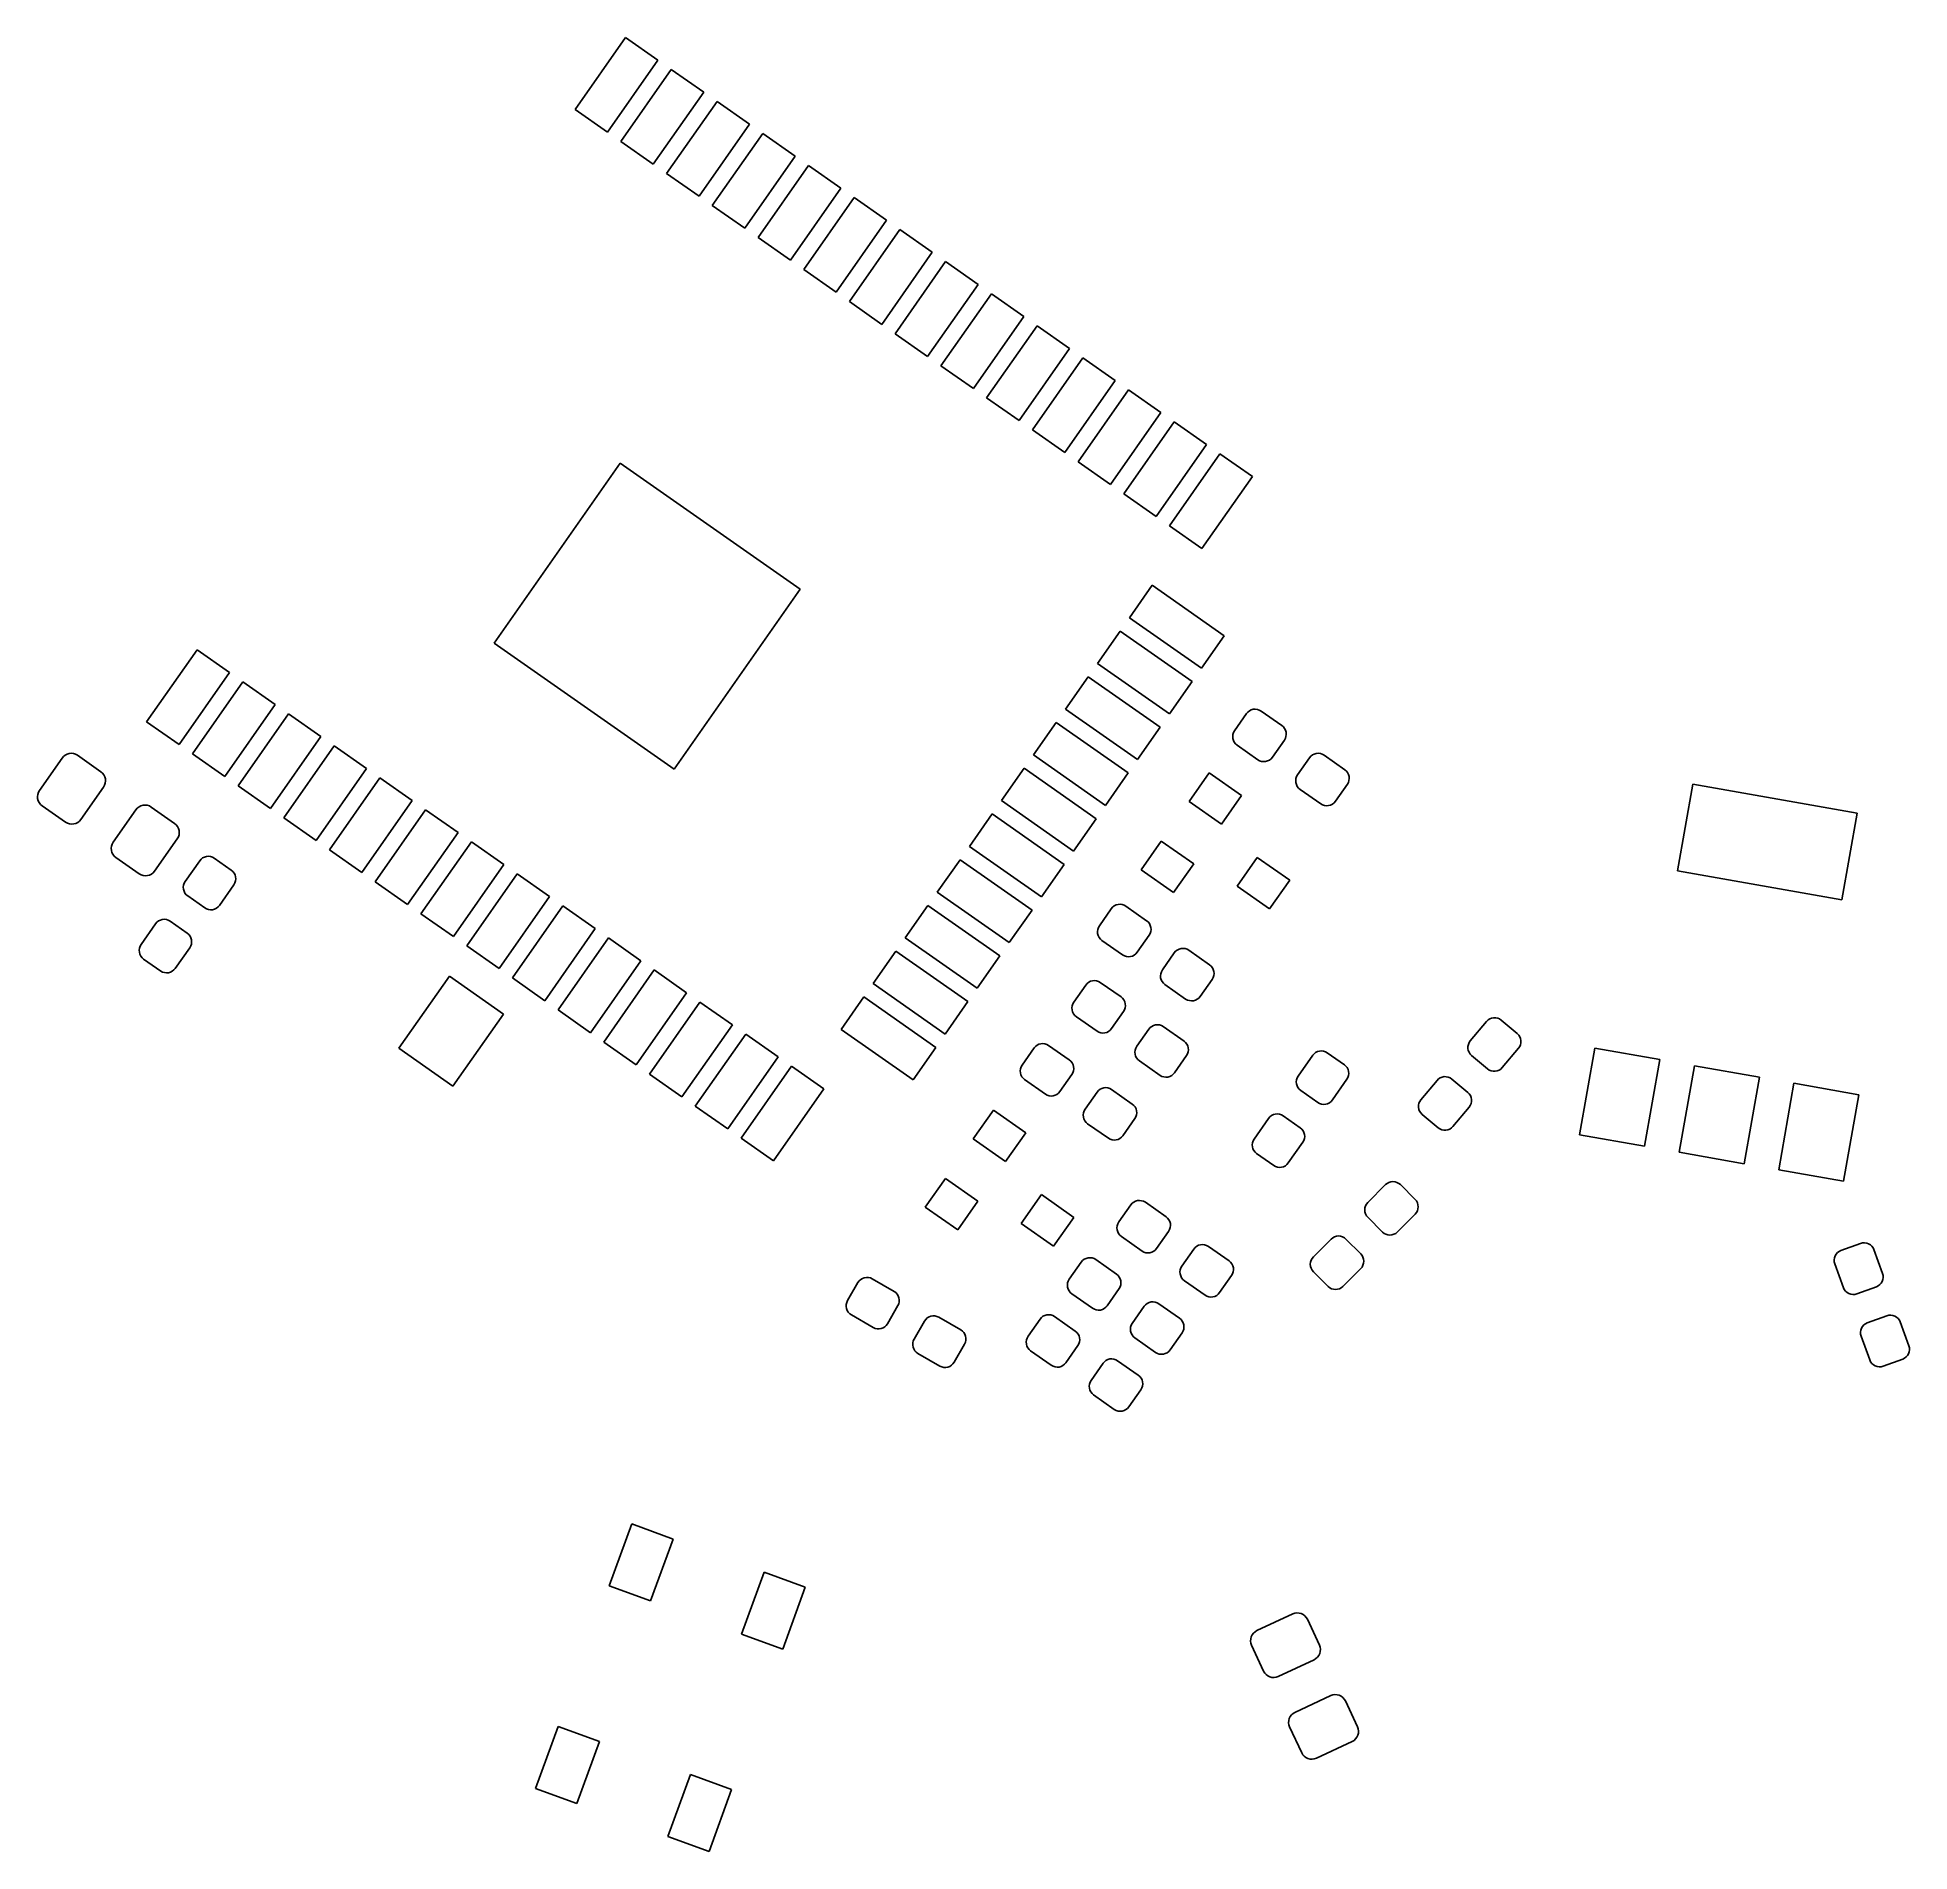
# Model space of a CAD drawing. Extents: x 5.05 to 6.72, y -5.66 to -4.03.
import ezdxf

# ---------------------------------------------------------------- set-up
doc = ezdxf.new("R2010")
doc.units = 0
doc.header["$MEASUREMENT"] = 0
doc.layers.add('BLACK', color=7, linetype='CONTINUOUS')

msp = doc.modelspace()

# ---------------------------------------------------------------- linework, layer by layer
at = {"layer": 'BLACK', "linetype": 'CONTINUOUS'}
for p, q in [((5.52839, -4.09698), (5.57355, -4.03248)), ((5.57355, -4.03248), (5.60258, -4.05281)), ((5.60258, -4.05281), (5.55742, -4.11731)), ((5.56935, -4.12566), (5.61451, -4.06116)), ((5.61451, -4.06116), (5.64354, -4.08149)), ((5.64354, -4.08149), (5.59837, -4.14599)), ((5.61031, -4.15434), (5.65547, -4.08984)), ((5.65547, -4.08984), (5.68449, -4.11016)), ((5.55742, -4.11731), (5.52839, -4.09698)), ((5.68449, -4.11016), (5.63933, -4.17466)), ((5.65126, -4.18302), (5.69643, -4.11852)), ((5.69643, -4.11852), (5.72545, -4.13884)), ((5.59837, -4.14599), (5.56935, -4.12566)), ((5.72545, -4.13884), (5.68029, -4.20334)), ((5.63933, -4.17466), (5.61031, -4.15434)), ((5.69222, -4.2117), (5.73738, -4.1472)), ((5.73738, -4.1472), (5.76641, -4.16752)), ((5.76641, -4.16752), (5.72125, -4.23202)), ((5.68029, -4.20334), (5.65126, -4.18302)), ((5.73318, -4.24038), (5.77834, -4.17588)), ((5.77834, -4.17588), (5.80737, -4.1962)), ((5.80737, -4.1962), (5.7622, -4.2607)), ((5.77414, -4.26906), (5.8193, -4.20456)), ((5.8193, -4.20456), (5.84832, -4.22488)), ((5.72125, -4.23202), (5.69222, -4.2117)), ((5.84832, -4.22488), (5.80316, -4.28938)), ((5.7622, -4.2607), (5.73318, -4.24038)), ((5.81509, -4.29774), (5.86026, -4.23323)), ((5.86026, -4.23323), (5.88928, -4.25356)), ((5.88928, -4.25356), (5.84412, -4.31806)), ((5.80316, -4.28938), (5.77414, -4.26906)), ((5.85605, -4.32641), (5.90121, -4.26191)), ((5.90121, -4.26191), (5.93024, -4.28224)), ((5.93024, -4.28224), (5.88508, -4.34674)), ((5.89701, -4.35509), (5.94217, -4.29059)), ((5.94217, -4.29059), (5.9712, -4.31092)), ((5.84412, -4.31806), (5.81509, -4.29774)), ((5.88508, -4.34674), (5.85605, -4.32641)), ((5.9712, -4.31092), (5.92603, -4.37542)), ((5.93797, -4.38377), (5.98313, -4.31927)), ((5.98313, -4.31927), (6.01215, -4.33959)), ((6.01215, -4.33959), (5.96699, -4.4041)), ((5.92603, -4.37542), (5.89701, -4.35509)), ((5.97892, -4.41245), (6.02409, -4.34795)), ((6.02409, -4.34795), (6.05311, -4.36827)), ((6.05311, -4.36827), (6.00795, -4.43277)), ((6.01988, -4.44113), (6.06504, -4.37663)), ((6.06504, -4.37663), (6.09407, -4.39695)), ((5.96699, -4.4041), (5.93797, -4.38377)), ((6.09407, -4.39695), (6.04891, -4.46145)), ((6.06084, -4.46981), (6.106, -4.40531)), ((6.106, -4.40531), (6.13503, -4.42563)), ((5.45575, -4.5748), (5.56866, -4.41355)), ((5.56866, -4.41355), (5.72991, -4.52646)), ((6.00795, -4.43277), (5.97892, -4.41245)), ((6.13503, -4.42563), (6.08986, -4.49013)), ((6.04891, -4.46145), (6.01988, -4.44113)), ((6.08986, -4.49013), (6.06084, -4.46981)), ((5.72991, -4.52646), (5.617, -4.68771)), ((6.02488, -4.55205), (6.0452, -4.52302)), ((6.0452, -4.52302), (6.1097, -4.56819)), ((6.08938, -4.59721), (6.02488, -4.55205)), ((5.617, -4.68771), (5.45575, -4.5748)), ((5.9962, -4.59301), (6.01653, -4.56398)), ((6.01653, -4.56398), (6.08103, -4.60914)), ((6.1097, -4.56819), (6.08938, -4.59721)), ((5.1445, -4.64523), (5.18966, -4.58073)), ((5.18966, -4.58073), (5.21869, -4.60106)), ((6.0607, -4.63817), (5.9962, -4.59301)), ((5.21869, -4.60106), (5.17353, -4.66556)), ((5.18546, -4.67391), (5.23062, -4.60941)), ((5.23062, -4.60941), (5.25965, -4.62974)), ((5.96752, -4.63396), (5.98785, -4.60494)), ((5.98785, -4.60494), (6.05235, -4.6501)), ((6.08103, -4.60914), (6.0607, -4.63817)), ((5.17353, -4.66556), (5.1445, -4.64523)), ((5.25965, -4.62974), (5.21448, -4.69424)), ((5.22642, -4.70259), (5.27158, -4.63809)), ((5.27158, -4.63809), (5.3006, -4.65842)), ((6.03202, -4.67913), (5.96752, -4.63396)), ((6.11909, -4.65326), (6.12981, -4.63794)), ((6.12981, -4.63794), (6.13101, -4.63655)), ((6.13101, -4.63655), (6.13245, -4.63542)), ((6.13245, -4.63542), (6.13408, -4.63459)), ((6.13408, -4.63459), (6.13585, -4.6341)), ((6.13585, -4.6341), (6.13768, -4.63396)), ((6.13768, -4.63396), (6.1395, -4.63418)), ((6.1395, -4.63418), (6.14124, -4.63475)), ((6.14124, -4.63475), (6.14284, -4.63565)), ((6.14284, -4.63565), (6.16138, -4.64863)), ((5.3006, -4.65842), (5.25544, -4.72292)), ((5.93884, -4.67492), (5.95917, -4.6459)), ((5.95917, -4.6459), (6.02367, -4.69106)), ((6.05235, -4.6501), (6.03202, -4.67913)), ((6.1174, -4.65842), (6.11762, -4.6566)), ((6.11754, -4.66025), (6.1174, -4.65842)), ((6.11803, -4.66202), (6.11754, -4.66025)), ((6.11762, -4.6566), (6.11819, -4.65486)), ((6.11886, -4.66365), (6.11803, -4.66202)), ((6.11819, -4.65486), (6.11909, -4.65326)), ((6.16368, -4.66166), (6.15295, -4.67697)), ((6.16138, -4.64863), (6.16277, -4.64983)), ((6.16277, -4.64983), (6.1639, -4.65127)), ((6.16457, -4.66006), (6.16368, -4.66166)), ((6.1639, -4.65127), (6.16473, -4.6529)), ((6.16514, -4.65832), (6.16457, -4.66006)), ((6.16473, -4.6529), (6.16522, -4.65467)), ((6.16536, -4.6565), (6.16514, -4.65832)), ((6.16522, -4.65467), (6.16536, -4.6565)), ((5.04847, -4.70673), (5.0688, -4.6777)), ((5.0688, -4.6777), (5.07005, -4.67624)), ((5.07005, -4.67624), (5.07157, -4.67505)), ((5.07157, -4.67505), (5.07329, -4.67418)), ((5.07329, -4.67418), (5.07515, -4.67366)), ((5.07515, -4.67366), (5.07708, -4.67351)), ((5.07708, -4.67351), (5.07899, -4.67374)), ((5.07899, -4.67374), (5.08082, -4.67434)), ((5.08082, -4.67434), (5.08251, -4.67529)), ((5.08251, -4.67529), (5.10347, -4.68996)), ((5.21448, -4.69424), (5.18546, -4.67391)), ((5.26737, -4.73127), (5.31254, -4.66677)), ((5.31254, -4.66677), (5.34156, -4.68709)), ((6.00334, -4.72009), (5.93884, -4.67492)), ((6.11999, -4.66509), (6.11886, -4.66365)), ((6.12138, -4.66629), (6.11999, -4.66509)), ((6.13993, -4.67927), (6.12138, -4.66629)), ((6.15176, -4.67837), (6.15031, -4.6795)), ((6.15295, -4.67697), (6.15176, -4.67837)), ((6.17552, -4.69278), (6.18625, -4.67746)), ((6.18625, -4.67746), (6.18744, -4.67607)), ((6.18744, -4.67607), (6.18889, -4.67494)), ((6.18889, -4.67494), (6.19052, -4.67411)), ((6.19052, -4.67411), (6.19229, -4.67362)), ((6.19229, -4.67362), (6.19411, -4.67348)), ((6.19411, -4.67348), (6.19593, -4.6737)), ((6.19593, -4.6737), (6.19768, -4.67427)), ((6.19768, -4.67427), (6.19927, -4.67517)), ((6.19927, -4.67517), (6.21782, -4.68815)), ((5.10347, -4.68996), (5.10493, -4.69122)), ((5.10493, -4.69122), (5.10612, -4.69274)), ((5.10612, -4.69274), (5.107, -4.69446)), ((5.107, -4.69446), (5.10752, -4.69632)), ((5.34156, -4.68709), (5.2964, -4.75159)), ((5.30833, -4.75995), (5.35349, -4.69545)), ((5.35349, -4.69545), (5.38252, -4.71577)), ((5.91017, -4.71588), (5.93049, -4.68685)), ((5.93049, -4.68685), (5.99499, -4.73202)), ((6.02367, -4.69106), (6.00334, -4.72009)), ((6.07832, -4.71664), (6.09638, -4.69084)), ((6.09638, -4.69084), (6.12541, -4.71116)), ((6.14152, -4.68017), (6.13993, -4.67927)), ((6.14327, -4.68074), (6.14152, -4.68017)), ((6.14509, -4.68096), (6.14327, -4.68074)), ((6.14691, -4.68082), (6.14509, -4.68096)), ((6.14868, -4.68033), (6.14691, -4.68082)), ((6.15031, -4.6795), (6.14868, -4.68033)), ((6.17405, -4.69612), (6.17462, -4.69438)), ((6.17462, -4.69438), (6.17552, -4.69278)), ((6.21782, -4.68815), (6.21921, -4.68934)), ((6.21921, -4.68934), (6.22034, -4.69079)), ((6.22034, -4.69079), (6.22117, -4.69242)), ((6.22117, -4.69242), (6.22166, -4.69419)), ((6.22166, -4.69419), (6.2218, -4.69601)), ((5.0467, -4.71216), (5.04693, -4.71024)), ((5.04684, -4.71408), (5.0467, -4.71216)), ((5.04693, -4.71024), (5.04753, -4.70841)), ((5.04753, -4.70841), (5.04847, -4.70673)), ((5.10589, -4.70367), (5.08556, -4.7327)), ((5.10683, -4.70199), (5.10589, -4.70367)), ((5.10743, -4.70016), (5.10683, -4.70199)), ((5.10766, -4.69824), (5.10743, -4.70016)), ((5.10752, -4.69632), (5.10766, -4.69824)), ((5.25544, -4.72292), (5.22642, -4.70259)), ((6.12541, -4.71116), (6.10734, -4.73696)), ((6.17384, -4.69794), (6.17405, -4.69612)), ((6.17398, -4.69977), (6.17384, -4.69794)), ((6.17447, -4.70153), (6.17398, -4.69977)), ((6.1753, -4.70317), (6.17447, -4.70153)), ((6.17643, -4.70461), (6.1753, -4.70317)), ((6.17782, -4.7058), (6.17643, -4.70461)), ((6.19636, -4.71879), (6.17782, -4.7058)), ((6.22011, -4.70117), (6.20939, -4.71649)), ((6.22101, -4.69958), (6.22011, -4.70117)), ((6.22158, -4.69783), (6.22101, -4.69958)), ((6.2218, -4.69601), (6.22158, -4.69783)), ((6.51584, -4.77865), (6.52951, -4.70111)), ((6.52951, -4.70111), (6.67684, -4.72709)), ((5.04736, -4.71594), (5.04684, -4.71408)), ((5.04824, -4.71766), (5.04736, -4.71594)), ((5.04943, -4.71918), (5.04824, -4.71766)), ((5.05089, -4.72044), (5.04943, -4.71918)), ((5.07185, -4.73511), (5.05089, -4.72044)), ((5.11459, -4.75302), (5.13491, -4.724)), ((5.13491, -4.724), (5.13617, -4.72253)), ((5.13617, -4.72253), (5.13768, -4.72134)), ((5.13768, -4.72134), (5.13941, -4.72047)), ((5.13941, -4.72047), (5.14126, -4.71995)), ((5.14126, -4.71995), (5.14319, -4.7198)), ((5.14319, -4.7198), (5.1451, -4.72003)), ((5.1451, -4.72003), (5.14694, -4.72063)), ((5.14694, -4.72063), (5.14862, -4.72158)), ((5.14862, -4.72158), (5.16958, -4.73626)), ((5.38252, -4.71577), (5.33736, -4.78027)), ((5.34929, -4.78863), (5.39445, -4.72413)), ((5.39445, -4.72413), (5.42348, -4.74445)), ((5.88149, -4.75684), (5.90181, -4.72781)), ((5.90181, -4.72781), (5.96631, -4.77298)), ((5.97467, -4.76104), (5.91017, -4.71588)), ((6.10734, -4.73696), (6.07832, -4.71664)), ((6.19796, -4.71969), (6.19636, -4.71879)), ((6.1997, -4.72026), (6.19796, -4.71969)), ((6.20152, -4.72048), (6.1997, -4.72026)), ((6.20335, -4.72034), (6.20152, -4.72048)), ((6.20512, -4.71984), (6.20335, -4.72034)), ((6.20675, -4.71902), (6.20512, -4.71984)), ((6.20819, -4.71788), (6.20675, -4.71902)), ((6.20939, -4.71649), (6.20819, -4.71788)), ((6.67684, -4.72709), (6.66317, -4.80463)), ((5.07354, -4.73606), (5.07185, -4.73511)), ((5.07537, -4.73666), (5.07354, -4.73606)), ((5.07728, -4.73689), (5.07537, -4.73666)), ((5.07921, -4.73674), (5.07728, -4.73689)), ((5.08107, -4.73623), (5.07921, -4.73674)), ((5.08279, -4.73535), (5.08107, -4.73623)), ((5.08431, -4.73416), (5.08279, -4.73535)), ((5.08556, -4.7327), (5.08431, -4.73416)), ((5.16958, -4.73626), (5.17105, -4.73751)), ((5.17105, -4.73751), (5.17224, -4.73903)), ((5.17224, -4.73903), (5.17311, -4.74075)), ((5.17311, -4.74075), (5.17363, -4.74261)), ((5.17378, -4.74453), (5.17354, -4.74645)), ((5.17363, -4.74261), (5.17378, -4.74453)), ((5.2964, -4.75159), (5.26737, -4.73127)), ((5.42348, -4.74445), (5.37831, -4.80895)), ((5.99499, -4.73202), (5.97467, -4.76104)), ((5.11281, -4.75845), (5.11304, -4.75654)), ((5.11296, -4.76038), (5.11281, -4.75845)), ((5.11348, -4.76223), (5.11296, -4.76038)), ((5.11304, -4.75654), (5.11364, -4.7547)), ((5.11435, -4.76395), (5.11348, -4.76223)), ((5.11364, -4.7547), (5.11459, -4.75302)), ((5.172, -4.74996), (5.15167, -4.77899)), ((5.17294, -4.74828), (5.172, -4.74996)), ((5.17354, -4.74645), (5.17294, -4.74828)), ((5.33736, -4.78027), (5.30833, -4.75995)), ((5.39025, -4.81731), (5.43541, -4.75281)), ((5.43541, -4.75281), (5.46443, -4.77313)), ((5.94599, -4.802), (5.88149, -4.75684)), ((6.03541, -4.77791), (6.05348, -4.75211)), ((6.05348, -4.75211), (6.0825, -4.77243)), ((5.11554, -4.76547), (5.11435, -4.76395)), ((5.117, -4.76673), (5.11554, -4.76547)), ((5.13797, -4.78141), (5.117, -4.76673)), ((5.15167, -4.77899), (5.15042, -4.78045)), ((5.17905, -4.78824), (5.19203, -4.7697)), ((5.19203, -4.7697), (5.19323, -4.76831)), ((5.19323, -4.76831), (5.19467, -4.76717)), ((5.19467, -4.76717), (5.19631, -4.76634)), ((5.19631, -4.76634), (5.19807, -4.76585)), ((5.19807, -4.76585), (5.1999, -4.76571)), ((5.1999, -4.76571), (5.20172, -4.76593)), ((5.20172, -4.76593), (5.20346, -4.7665)), ((5.20346, -4.7665), (5.20506, -4.7674)), ((5.20506, -4.7674), (5.22038, -4.77813)), ((5.22038, -4.77813), (5.22177, -4.77932)), ((5.22177, -4.77932), (5.2229, -4.78076)), ((5.46443, -4.77313), (5.41927, -4.83763)), ((5.85281, -4.79779), (5.87313, -4.76877)), ((5.87313, -4.76877), (5.93763, -4.81393)), ((5.96631, -4.77298), (5.94599, -4.802)), ((6.06444, -4.79823), (6.03541, -4.77791)), ((6.0825, -4.77243), (6.06444, -4.79823)), ((6.12137, -4.79244), (6.13943, -4.76664)), ((6.13943, -4.76664), (6.16846, -4.78696)), ((6.66317, -4.80463), (6.51584, -4.77865)), ((5.13965, -4.78235), (5.13797, -4.78141)), ((5.14148, -4.78295), (5.13965, -4.78235)), ((5.1434, -4.78318), (5.14148, -4.78295)), ((5.14532, -4.78304), (5.1434, -4.78318)), ((5.14718, -4.78252), (5.14532, -4.78304)), ((5.1489, -4.78165), (5.14718, -4.78252)), ((5.15042, -4.78045), (5.1489, -4.78165)), ((5.17736, -4.7934), (5.17758, -4.79158)), ((5.1775, -4.79523), (5.17736, -4.7934)), ((5.178, -4.79699), (5.1775, -4.79523)), ((5.17758, -4.79158), (5.17815, -4.78984)), ((5.17815, -4.78984), (5.17905, -4.78824)), ((5.22267, -4.79115), (5.20969, -4.80969)), ((5.22357, -4.78955), (5.22267, -4.79115)), ((5.2229, -4.78076), (5.22373, -4.7824)), ((5.22414, -4.78781), (5.22357, -4.78955)), ((5.22373, -4.7824), (5.22422, -4.78416)), ((5.22436, -4.78599), (5.22414, -4.78781)), ((5.22422, -4.78416), (5.22436, -4.78599)), ((5.37831, -4.80895), (5.34929, -4.78863)), ((5.4312, -4.84599), (5.47637, -4.78149)), ((5.47637, -4.78149), (5.50539, -4.80181)), ((6.15039, -4.81276), (6.12137, -4.79244)), ((6.16846, -4.78696), (6.15039, -4.81276)), ((5.17882, -4.79863), (5.178, -4.79699)), ((5.17996, -4.80007), (5.17882, -4.79863)), ((5.18135, -4.80126), (5.17996, -4.80007)), ((5.19667, -4.81199), (5.18135, -4.80126)), ((5.19826, -4.81289), (5.19667, -4.81199)), ((5.2, -4.81346), (5.19826, -4.81289)), ((5.20542, -4.81304), (5.20365, -4.81354)), ((5.20705, -4.81222), (5.20542, -4.81304)), ((5.20849, -4.81108), (5.20705, -4.81222)), ((5.20969, -4.80969), (5.20849, -4.81108)), ((5.50539, -4.80181), (5.46023, -4.86631)), ((5.47216, -4.87467), (5.51732, -4.81017)), ((5.51732, -4.81017), (5.54635, -4.83049)), ((5.82413, -4.83875), (5.84445, -4.80973)), ((5.84445, -4.80973), (5.90895, -4.85489)), ((5.91731, -4.84296), (5.85281, -4.79779)), ((5.99795, -4.82798), (6.00868, -4.81266)), ((6.00868, -4.81266), (6.00987, -4.81127)), ((6.00987, -4.81127), (6.01131, -4.81014)), ((6.01131, -4.81014), (6.01295, -4.80931)), ((6.01295, -4.80931), (6.01471, -4.80881)), ((6.01471, -4.80881), (6.01654, -4.80867)), ((6.01654, -4.80867), (6.01836, -4.80889)), ((6.01836, -4.80889), (6.0201, -4.80946)), ((6.0201, -4.80946), (6.0217, -4.81036)), ((6.0217, -4.81036), (6.04024, -4.82335)), ((5.13953, -4.84468), (5.15252, -4.82613)), ((5.15252, -4.82613), (5.15371, -4.82474)), ((5.15371, -4.82474), (5.15515, -4.82361)), ((5.15515, -4.82361), (5.15679, -4.82278)), ((5.15679, -4.82278), (5.15855, -4.82229)), ((5.15855, -4.82229), (5.16038, -4.82215)), ((5.16038, -4.82215), (5.1622, -4.82237)), ((5.1622, -4.82237), (5.16394, -4.82294)), ((5.16394, -4.82294), (5.16554, -4.82384)), ((5.16554, -4.82384), (5.18086, -4.83456)), ((5.20182, -4.81368), (5.2, -4.81346)), ((5.20365, -4.81354), (5.20182, -4.81368)), ((5.41927, -4.83763), (5.39025, -4.81731)), ((5.93763, -4.81393), (5.91731, -4.84296)), ((5.99648, -4.83132), (5.99705, -4.82958)), ((5.99705, -4.82958), (5.99795, -4.82798)), ((6.04024, -4.82335), (6.04164, -4.82454)), ((6.04164, -4.82454), (6.04277, -4.82598)), ((6.04277, -4.82598), (6.0436, -4.82762)), ((6.0436, -4.82762), (6.04409, -4.82938)), ((6.04409, -4.82938), (6.04423, -4.83121)), ((5.13806, -4.84802), (5.13863, -4.84628)), ((5.13863, -4.84628), (5.13953, -4.84468)), ((5.18086, -4.83456), (5.18225, -4.83576)), ((5.18225, -4.83576), (5.18338, -4.8372)), ((5.18405, -4.84599), (5.18315, -4.84759)), ((5.18338, -4.8372), (5.18421, -4.83883)), ((5.18462, -4.84425), (5.18405, -4.84599)), ((5.18421, -4.83883), (5.1847, -4.8406)), ((5.18484, -4.84243), (5.18462, -4.84425)), ((5.1847, -4.8406), (5.18484, -4.84243)), ((5.46023, -4.86631), (5.4312, -4.84599)), ((5.54635, -4.83049), (5.50119, -4.89499)), ((5.51312, -4.90334), (5.55828, -4.83884)), ((5.55828, -4.83884), (5.58731, -4.85917)), ((5.88863, -4.88392), (5.82413, -4.83875)), ((5.99626, -4.83314), (5.99648, -4.83132)), ((5.9964, -4.83497), (5.99626, -4.83314)), ((5.9969, -4.83673), (5.9964, -4.83497)), ((5.99772, -4.83837), (5.9969, -4.83673)), ((5.99886, -4.83981), (5.99772, -4.83837)), ((6.00025, -4.841), (5.99886, -4.83981)), ((6.01879, -4.85399), (6.00025, -4.841)), ((6.04254, -4.83637), (6.03181, -4.85169)), ((6.04344, -4.83477), (6.04254, -4.83637)), ((6.04401, -4.83303), (6.04344, -4.83477)), ((6.04423, -4.83121), (6.04401, -4.83303)), ((5.13784, -4.84984), (5.13806, -4.84802)), ((5.13798, -4.85166), (5.13784, -4.84984)), ((5.13848, -4.85343), (5.13798, -4.85166)), ((5.13931, -4.85506), (5.13848, -4.85343)), ((5.14044, -4.85651), (5.13931, -4.85506)), ((5.14183, -4.8577), (5.14044, -4.85651)), ((5.15715, -4.86843), (5.14183, -4.8577)), ((5.18315, -4.84759), (5.17017, -4.86613)), ((5.58731, -4.85917), (5.54214, -4.92367)), ((5.79545, -4.87971), (5.81577, -4.85068)), ((5.81577, -4.85068), (5.88027, -4.89585)), ((5.90895, -4.85489), (5.88863, -4.88392)), ((6.02039, -4.85488), (6.01879, -4.85399)), ((6.02213, -4.85545), (6.02039, -4.85488)), ((6.02395, -4.85567), (6.02213, -4.85545)), ((6.02578, -4.85553), (6.02395, -4.85567)), ((6.02754, -4.85504), (6.02578, -4.85553)), ((6.02918, -4.85421), (6.02754, -4.85504)), ((6.03062, -4.85308), (6.02918, -4.85421)), ((6.03181, -4.85169), (6.03062, -4.85308)), ((6.05439, -4.8675), (6.06512, -4.85218)), ((6.06512, -4.85218), (6.06631, -4.85079)), ((6.06631, -4.85079), (6.06775, -4.84965)), ((6.06775, -4.84965), (6.06939, -4.84883)), ((6.06939, -4.84883), (6.07115, -4.84833)), ((6.07115, -4.84833), (6.07298, -4.84819)), ((6.07298, -4.84819), (6.0748, -4.84841)), ((6.0748, -4.84841), (6.07654, -4.84898)), ((6.07654, -4.84898), (6.07814, -4.84988)), ((6.07814, -4.84988), (6.09668, -4.86287)), ((6.09668, -4.86287), (6.09807, -4.86406)), ((5.15874, -4.86933), (5.15715, -4.86843)), ((5.16049, -4.8699), (5.15874, -4.86933)), ((5.16231, -4.87012), (5.16049, -4.8699)), ((5.16413, -4.86998), (5.16231, -4.87012)), ((5.1659, -4.86948), (5.16413, -4.86998)), ((5.16753, -4.86865), (5.1659, -4.86948)), ((5.16898, -4.86752), (5.16753, -4.86865)), ((5.17017, -4.86613), (5.16898, -4.86752)), ((5.37055, -4.93756), (5.41572, -4.87306)), ((5.41572, -4.87306), (5.46409, -4.90693)), ((5.50119, -4.89499), (5.47216, -4.87467)), ((5.55408, -4.93202), (5.59924, -4.86752)), ((5.59924, -4.86752), (5.62826, -4.88785)), ((5.85995, -4.92487), (5.79545, -4.87971)), ((5.9858, -4.881), (5.987, -4.87961)), ((5.987, -4.87961), (5.98844, -4.87848)), ((5.98844, -4.87848), (5.99007, -4.87765)), ((5.99007, -4.87765), (5.99184, -4.87716)), ((5.99184, -4.87716), (5.99367, -4.87702)), ((5.99367, -4.87702), (5.99549, -4.87724)), ((5.99549, -4.87724), (5.99723, -4.87781)), ((5.99723, -4.87781), (5.99883, -4.87871)), ((5.99883, -4.87871), (6.01737, -4.89169)), ((6.0527, -4.87266), (6.05292, -4.87084)), ((6.05284, -4.87448), (6.0527, -4.87266)), ((6.05333, -4.87625), (6.05284, -4.87448)), ((6.05292, -4.87084), (6.05349, -4.86909)), ((6.05416, -4.87788), (6.05333, -4.87625)), ((6.05349, -4.86909), (6.05439, -4.8675)), ((6.05529, -4.87933), (6.05416, -4.87788)), ((6.05669, -4.88052), (6.05529, -4.87933)), ((6.09898, -4.87589), (6.08825, -4.89121)), ((6.09807, -4.86406), (6.0992, -4.8655)), ((6.09988, -4.87429), (6.09898, -4.87589)), ((6.0992, -4.8655), (6.10003, -4.86714)), ((6.10045, -4.87255), (6.09988, -4.87429)), ((6.10003, -4.86714), (6.10053, -4.8689)), ((6.10067, -4.87073), (6.10045, -4.87255)), ((6.10053, -4.8689), (6.10067, -4.87073)), ((5.62826, -4.88785), (5.5831, -4.95235)), ((5.59503, -4.9607), (5.6402, -4.8962)), ((5.6402, -4.8962), (5.66922, -4.91653)), ((5.76677, -4.92067), (5.7871, -4.89164)), ((5.7871, -4.89164), (5.8516, -4.93681)), ((5.88027, -4.89585), (5.85995, -4.92487)), ((5.97418, -4.89792), (5.97508, -4.89632)), ((5.97508, -4.89632), (5.9858, -4.881)), ((6.01737, -4.89169), (6.01876, -4.89288)), ((6.01876, -4.89288), (6.01989, -4.89433)), ((6.01989, -4.89433), (6.02072, -4.89596)), ((6.02072, -4.89596), (6.02122, -4.89773)), ((6.07523, -4.8935), (6.05669, -4.88052)), ((6.07683, -4.8944), (6.07523, -4.8935)), ((6.07857, -4.89497), (6.07683, -4.8944)), ((6.08039, -4.89519), (6.07857, -4.89497)), ((6.08222, -4.89505), (6.08039, -4.89519)), ((6.08398, -4.89456), (6.08222, -4.89505)), ((6.08562, -4.89373), (6.08398, -4.89456)), ((6.08706, -4.8926), (6.08562, -4.89373)), ((6.08825, -4.89121), (6.08706, -4.8926)), ((5.46409, -4.90693), (5.41893, -4.97143)), ((5.54214, -4.92367), (5.51312, -4.90334)), ((5.97339, -4.90148), (5.97361, -4.89966)), ((5.97353, -4.90331), (5.97339, -4.90148)), ((5.97402, -4.90507), (5.97353, -4.90331)), ((5.97361, -4.89966), (5.97418, -4.89792)), ((5.97485, -4.90671), (5.97402, -4.90507)), ((5.97598, -4.90815), (5.97485, -4.90671)), ((5.97737, -4.90934), (5.97598, -4.90815)), ((5.99592, -4.92233), (5.97737, -4.90934)), ((6.01967, -4.90471), (6.00894, -4.92003)), ((6.02057, -4.90312), (6.01967, -4.90471)), ((6.02114, -4.90137), (6.02057, -4.90312)), ((6.02135, -4.89955), (6.02114, -4.90137)), ((6.02122, -4.89773), (6.02135, -4.89955)), ((6.33027, -4.93089), (6.34482, -4.91355)), ((6.34482, -4.91355), (6.34613, -4.91227)), ((6.34613, -4.91227), (6.34766, -4.91127)), ((6.34766, -4.91127), (6.34936, -4.91058)), ((6.34936, -4.91058), (6.35117, -4.91024)), ((6.35117, -4.91024), (6.353, -4.91026)), ((6.353, -4.91026), (6.35479, -4.91064)), ((6.35479, -4.91064), (6.35648, -4.91136)), ((6.35648, -4.91136), (6.35799, -4.9124)), ((6.35799, -4.9124), (6.37232, -4.92442)), ((5.66922, -4.91653), (5.62406, -4.98103)), ((5.63599, -4.98938), (5.68115, -4.92488)), ((5.68115, -4.92488), (5.71018, -4.9452)), ((5.83127, -4.96583), (5.76677, -4.92067)), ((5.99751, -4.92323), (5.99592, -4.92233)), ((5.99926, -4.9238), (5.99751, -4.92323)), ((6.00108, -4.92402), (5.99926, -4.9238)), ((6.0029, -4.92388), (6.00108, -4.92402)), ((6.00467, -4.92338), (6.0029, -4.92388)), ((6.0063, -4.92255), (6.00467, -4.92338)), ((6.00775, -4.92142), (6.0063, -4.92255)), ((6.00894, -4.92003), (6.00775, -4.92142)), ((6.03151, -4.93584), (6.04224, -4.92052)), ((6.04224, -4.92052), (6.04343, -4.91913)), ((6.04343, -4.91913), (6.04488, -4.918)), ((6.04488, -4.918), (6.04651, -4.91717)), ((6.04651, -4.91717), (6.04828, -4.91667)), ((6.04828, -4.91667), (6.0501, -4.91653)), ((6.0501, -4.91653), (6.05192, -4.91675)), ((6.05192, -4.91675), (6.05367, -4.91732)), ((6.05367, -4.91732), (6.05526, -4.91822)), ((6.05526, -4.91822), (6.07381, -4.93121)), ((6.37232, -4.92442), (6.3736, -4.92573)), ((6.3736, -4.92573), (6.3746, -4.92726)), ((6.3746, -4.92726), (6.37528, -4.92896)), ((6.37528, -4.92896), (6.37562, -4.93077)), ((5.41893, -4.97143), (5.37055, -4.93756)), ((5.5831, -4.95235), (5.55408, -4.93202)), ((5.71018, -4.9452), (5.66502, -5.0097)), ((5.8516, -4.93681), (5.83127, -4.96583)), ((5.92876, -4.95266), (5.93948, -4.93735)), ((5.93948, -4.93735), (5.94068, -4.93595)), ((5.94068, -4.93595), (5.94212, -4.93482)), ((5.94212, -4.93482), (5.94375, -4.93399)), ((5.94375, -4.93399), (5.94552, -4.9335)), ((5.94552, -4.9335), (5.94735, -4.93336)), ((5.94735, -4.93336), (5.94917, -4.93358)), ((5.94917, -4.93358), (5.95091, -4.93415)), ((5.95091, -4.93415), (5.95251, -4.93505)), ((5.95251, -4.93505), (5.97105, -4.94803)), ((6.02983, -4.941), (6.03005, -4.93918)), ((6.02997, -4.94283), (6.02983, -4.941)), ((6.03046, -4.94459), (6.02997, -4.94283)), ((6.03005, -4.93918), (6.03062, -4.93744)), ((6.03129, -4.94623), (6.03046, -4.94459)), ((6.03062, -4.93744), (6.03151, -4.93584)), ((6.03242, -4.94767), (6.03129, -4.94623)), ((6.0761, -4.94423), (6.06538, -4.95955)), ((6.07381, -4.93121), (6.0752, -4.9324)), ((6.0752, -4.9324), (6.07633, -4.93384)), ((6.077, -4.94263), (6.0761, -4.94423)), ((6.07633, -4.93384), (6.07716, -4.93548)), ((6.07757, -4.94089), (6.077, -4.94263)), ((6.07716, -4.93548), (6.07765, -4.93724)), ((6.07779, -4.93907), (6.07757, -4.94089)), ((6.07765, -4.93724), (6.07779, -4.93907)), ((6.1761, -4.96245), (6.18908, -4.94391)), ((6.18908, -4.94391), (6.19028, -4.94252)), ((6.19028, -4.94252), (6.19172, -4.94139)), ((6.19172, -4.94139), (6.19335, -4.94056)), ((6.19335, -4.94056), (6.19512, -4.94006)), ((6.19512, -4.94006), (6.19695, -4.93992)), ((6.19695, -4.93992), (6.19877, -4.94014)), ((6.19877, -4.94014), (6.20051, -4.94071)), ((6.20051, -4.94071), (6.2021, -4.94161)), ((6.2021, -4.94161), (6.21742, -4.95234)), ((6.32811, -4.93772), (6.32813, -4.93588)), ((6.32845, -4.93952), (6.32811, -4.93772)), ((6.32813, -4.93588), (6.32851, -4.93409)), ((6.32914, -4.94122), (6.32845, -4.93952)), ((6.32851, -4.93409), (6.32923, -4.9324)), ((6.33014, -4.94275), (6.32914, -4.94122)), ((6.32923, -4.9324), (6.33027, -4.93089)), ((6.33142, -4.94406), (6.33014, -4.94275)), ((6.34574, -4.95608), (6.33142, -4.94406)), ((6.37347, -4.93759), (6.35892, -4.95493)), ((6.3745, -4.93608), (6.37347, -4.93759)), ((6.37522, -4.93439), (6.3745, -4.93608)), ((6.3756, -4.9326), (6.37522, -4.93439)), ((6.37562, -4.93077), (6.3756, -4.9326)), ((6.42818, -5.01505), (6.44185, -4.93751)), ((6.44185, -4.93751), (6.50001, -4.94776)), ((5.62406, -4.98103), (5.59503, -4.9607)), ((5.67695, -5.01806), (5.72211, -4.95356)), ((5.72211, -4.95356), (5.75114, -4.97388)), ((5.92707, -4.95782), (5.92729, -4.956)), ((5.92721, -4.95965), (5.92707, -4.95782)), ((5.9277, -4.96142), (5.92721, -4.95965)), ((5.92729, -4.956), (5.92786, -4.95426)), ((5.92853, -4.96305), (5.9277, -4.96142)), ((5.92786, -4.95426), (5.92876, -4.95266)), ((5.92966, -4.96449), (5.92853, -4.96305)), ((5.97335, -4.96106), (5.96262, -4.97638)), ((5.97105, -4.94803), (5.97244, -4.94923)), ((5.97244, -4.94923), (5.97357, -4.95067)), ((5.97425, -4.95946), (5.97335, -4.96106)), ((5.97357, -4.95067), (5.9744, -4.9523)), ((5.97482, -4.95772), (5.97425, -4.95946)), ((5.9744, -4.9523), (5.9749, -4.95407)), ((5.97504, -4.9559), (5.97482, -4.95772)), ((5.9749, -4.95407), (5.97504, -4.9559)), ((6.03381, -4.94886), (6.03242, -4.94767)), ((6.05235, -4.96185), (6.03381, -4.94886)), ((6.05395, -4.96274), (6.05235, -4.96185)), ((6.05569, -4.96331), (6.05395, -4.96274)), ((6.05751, -4.96353), (6.05569, -4.96331)), ((6.05934, -4.96339), (6.05751, -4.96353)), ((6.06111, -4.9629), (6.05934, -4.96339)), ((6.06274, -4.96207), (6.06111, -4.9629)), ((6.06418, -4.96094), (6.06274, -4.96207)), ((6.06538, -4.95955), (6.06418, -4.96094)), ((6.1752, -4.96405), (6.1761, -4.96245)), ((6.21742, -4.95234), (6.21881, -4.95353)), ((6.21881, -4.95353), (6.21995, -4.95497)), ((6.22062, -4.96376), (6.21972, -4.96536)), ((6.21995, -4.95497), (6.22077, -4.95661)), ((6.22119, -4.96202), (6.22062, -4.96376)), ((6.22077, -4.95661), (6.22127, -4.95837)), ((6.22141, -4.9602), (6.22119, -4.96202)), ((6.22127, -4.95837), (6.22141, -4.9602)), ((6.30338, -4.96404), (6.30508, -4.96336)), ((6.30508, -4.96336), (6.30688, -4.96302)), ((6.30688, -4.96302), (6.30871, -4.96304)), ((6.30871, -4.96304), (6.31051, -4.96342)), ((6.31051, -4.96342), (6.31219, -4.96414)), ((6.34726, -4.95712), (6.34574, -4.95608)), ((6.34894, -4.95784), (6.34726, -4.95712)), ((6.35074, -4.95822), (6.34894, -4.95784)), ((6.35257, -4.95824), (6.35074, -4.95822)), ((6.35437, -4.9579), (6.35257, -4.95824)), ((6.35607, -4.95722), (6.35437, -4.9579)), ((6.35761, -4.95621), (6.35607, -4.95722)), ((6.35892, -4.95493), (6.35761, -4.95621)), ((6.50001, -4.94776), (6.48633, -5.02531)), ((6.51735, -5.03078), (6.53103, -4.95323)), ((6.53103, -4.95323), (6.58918, -4.96349)), ((6.58918, -4.96349), (6.57551, -5.04103)), ((5.75114, -4.97388), (5.70597, -5.03838)), ((5.93105, -4.96569), (5.92966, -4.96449)), ((5.9496, -4.97867), (5.93105, -4.96569)), ((5.9512, -4.97957), (5.9496, -4.97867)), ((5.95294, -4.98014), (5.9512, -4.97957)), ((5.95476, -4.98036), (5.95294, -4.98014)), ((5.95658, -4.98022), (5.95476, -4.98036)), ((5.95835, -4.97973), (5.95658, -4.98022)), ((5.95998, -4.9789), (5.95835, -4.97973)), ((5.96143, -4.97777), (5.95998, -4.9789)), ((5.96262, -4.97638), (5.96143, -4.97777)), ((5.9852, -4.99218), (5.99592, -4.97686)), ((5.99592, -4.97686), (5.99712, -4.97547)), ((5.99712, -4.97547), (5.99856, -4.97434)), ((5.99856, -4.97434), (6.00019, -4.97351)), ((6.00019, -4.97351), (6.00196, -4.97302)), ((6.00196, -4.97302), (6.00378, -4.97288)), ((6.00378, -4.97288), (6.0056, -4.9731)), ((6.0056, -4.9731), (6.00735, -4.97367)), ((6.00735, -4.97367), (6.00894, -4.97457)), ((6.00894, -4.97457), (6.02749, -4.98755)), ((6.17441, -4.96761), (6.17463, -4.96579)), ((6.17455, -4.96944), (6.17441, -4.96761)), ((6.17504, -4.9712), (6.17455, -4.96944)), ((6.17463, -4.96579), (6.1752, -4.96405)), ((6.17587, -4.97284), (6.17504, -4.9712)), ((6.177, -4.97428), (6.17587, -4.97284)), ((6.17839, -4.97548), (6.177, -4.97428)), ((6.19371, -4.9862), (6.17839, -4.97548)), ((6.21972, -4.96536), (6.20674, -4.98391)), ((6.28598, -4.98367), (6.30053, -4.96633)), ((6.30053, -4.96633), (6.30184, -4.96505)), ((6.30184, -4.96505), (6.30338, -4.96404)), ((6.31219, -4.96414), (6.3137, -4.96518)), ((6.3137, -4.96518), (6.32803, -4.9772)), ((6.32803, -4.9772), (6.32931, -4.97851)), ((6.32931, -4.97851), (6.33031, -4.98004)), ((6.33031, -4.98004), (6.331, -4.98174)), ((6.60653, -5.0465), (6.6202, -4.96896)), ((6.6202, -4.96896), (6.67836, -4.97921)), ((6.67836, -4.97921), (6.66469, -5.05676)), ((5.66502, -5.0097), (5.63599, -4.98938)), ((5.88492, -5.0187), (5.90299, -4.9929)), ((5.90299, -4.9929), (5.93201, -5.01322)), ((5.98351, -4.99734), (5.98373, -4.99552)), ((5.98365, -4.99917), (5.98351, -4.99734)), ((5.98373, -4.99552), (5.9843, -4.99378)), ((5.9843, -4.99378), (5.9852, -4.99218)), ((6.02749, -4.98755), (6.02888, -4.98875)), ((6.02888, -4.98875), (6.03001, -4.99019)), ((6.03001, -4.99019), (6.03084, -4.99182)), ((6.03125, -4.99724), (6.03068, -4.99898)), ((6.03084, -4.99182), (6.03133, -4.99359)), ((6.03147, -4.99542), (6.03125, -4.99724)), ((6.03133, -4.99359), (6.03147, -4.99542)), ((6.1522, -4.99782), (6.15383, -4.997)), ((6.15383, -4.997), (6.1556, -4.9965)), ((6.1556, -4.9965), (6.15743, -4.99636)), ((6.15743, -4.99636), (6.15925, -4.99658)), ((6.15925, -4.99658), (6.16099, -4.99715)), ((6.16099, -4.99715), (6.16259, -4.99805)), ((6.19531, -4.9871), (6.19371, -4.9862)), ((6.19705, -4.98767), (6.19531, -4.9871)), ((6.19887, -4.98789), (6.19705, -4.98767)), ((6.2007, -4.98775), (6.19887, -4.98789)), ((6.20246, -4.98726), (6.2007, -4.98775)), ((6.2041, -4.98643), (6.20246, -4.98726)), ((6.20554, -4.9853), (6.2041, -4.98643)), ((6.20674, -4.98391), (6.20554, -4.9853)), ((6.28383, -4.99049), (6.28385, -4.98866)), ((6.28417, -4.9923), (6.28383, -4.99049)), ((6.28385, -4.98866), (6.28423, -4.98687)), ((6.28485, -4.994), (6.28417, -4.9923)), ((6.28423, -4.98687), (6.28494, -4.98518)), ((6.28585, -4.99553), (6.28485, -4.994)), ((6.28494, -4.98518), (6.28598, -4.98367)), ((6.28713, -4.99684), (6.28585, -4.99553)), ((6.30146, -5.00886), (6.28713, -4.99684)), ((6.32918, -4.99037), (6.31463, -5.00771)), ((6.33022, -4.98886), (6.32918, -4.99037)), ((6.33094, -4.98717), (6.33022, -4.98886)), ((6.33131, -4.98538), (6.33094, -4.98717)), ((6.331, -4.98174), (6.33133, -4.98354)), ((6.33133, -4.98354), (6.33131, -4.98538)), ((5.93201, -5.01322), (5.91395, -5.03902)), ((5.98414, -5.00093), (5.98365, -4.99917)), ((5.98497, -5.00257), (5.98414, -5.00093)), ((5.9861, -5.00401), (5.98497, -5.00257)), ((5.98749, -5.00521), (5.9861, -5.00401)), ((6.00604, -5.01819), (5.98749, -5.00521)), ((6.02978, -5.00057), (6.01906, -5.01589)), ((6.03068, -4.99898), (6.02978, -5.00057)), ((6.13658, -5.01889), (6.14956, -5.00035)), ((6.14956, -5.00035), (6.15076, -4.99896)), ((6.15076, -4.99896), (6.1522, -4.99782)), ((6.16259, -4.99805), (6.17791, -5.00878)), ((6.17791, -5.00878), (6.1793, -5.00997)), ((6.1793, -5.00997), (6.18043, -5.01141)), ((6.18043, -5.01141), (6.18126, -5.01305)), ((6.18126, -5.01305), (6.18175, -5.01481)), ((6.30297, -5.0099), (6.30146, -5.00886)), ((6.30466, -5.01062), (6.30297, -5.0099)), ((6.30645, -5.011), (6.30466, -5.01062)), ((6.30828, -5.01102), (6.30645, -5.011)), ((6.31008, -5.01068), (6.30828, -5.01102)), ((6.31179, -5.00999), (6.31008, -5.01068)), ((6.31332, -5.00899), (6.31179, -5.00999)), ((6.31463, -5.00771), (6.31332, -5.00899)), ((5.70597, -5.03838), (5.67695, -5.01806)), ((5.91395, -5.03902), (5.88492, -5.0187)), ((6.00763, -5.01909), (6.00604, -5.01819)), ((6.00937, -5.01966), (6.00763, -5.01909)), ((6.01119, -5.01988), (6.00937, -5.01966)), ((6.01302, -5.01974), (6.01119, -5.01988)), ((6.01479, -5.01925), (6.01302, -5.01974)), ((6.01642, -5.01842), (6.01479, -5.01925)), ((6.01786, -5.01728), (6.01642, -5.01842)), ((6.01906, -5.01589), (6.01786, -5.01728)), ((6.13489, -5.02405), (6.13511, -5.02223)), ((6.13503, -5.02588), (6.13489, -5.02405)), ((6.13552, -5.02764), (6.13503, -5.02588)), ((6.13511, -5.02223), (6.13568, -5.02049)), ((6.13635, -5.02928), (6.13552, -5.02764)), ((6.13568, -5.02049), (6.13658, -5.01889)), ((6.13748, -5.03072), (6.13635, -5.02928)), ((6.13888, -5.03191), (6.13748, -5.03072)), ((6.1802, -5.0218), (6.16722, -5.04034)), ((6.1811, -5.0202), (6.1802, -5.0218)), ((6.18167, -5.01846), (6.1811, -5.0202)), ((6.18189, -5.01664), (6.18167, -5.01846)), ((6.18175, -5.01481), (6.18189, -5.01664)), ((6.48633, -5.02531), (6.42818, -5.01505)), ((6.57551, -5.04103), (6.51735, -5.03078)), ((6.15419, -5.04264), (6.13888, -5.03191)), ((6.15579, -5.04354), (6.15419, -5.04264)), ((6.15753, -5.04411), (6.15579, -5.04354)), ((6.15935, -5.04433), (6.15753, -5.04411)), ((6.16118, -5.04419), (6.15935, -5.04433)), ((6.16295, -5.04369), (6.16118, -5.04419)), ((6.16458, -5.04287), (6.16295, -5.04369)), ((6.16602, -5.04173), (6.16458, -5.04287)), ((6.16722, -5.04034), (6.16602, -5.04173)), ((6.66469, -5.05676), (6.60653, -5.0465)), ((5.84202, -5.07997), (5.86008, -5.05417)), ((5.86008, -5.05417), (5.88911, -5.0745)), ((6.23837, -5.07574), (6.25438, -5.05973)), ((6.25438, -5.05973), (6.25579, -5.05857)), ((6.25579, -5.05857), (6.25741, -5.0577)), ((6.25741, -5.0577), (6.25916, -5.05717)), ((6.25916, -5.05717), (6.26099, -5.05699)), ((6.26099, -5.05699), (6.26281, -5.05717)), ((6.26281, -5.05717), (6.26457, -5.0577)), ((6.26457, -5.0577), (6.26618, -5.05857)), ((6.26618, -5.05857), (6.2676, -5.05973)), ((6.2676, -5.05973), (6.28082, -5.07295)), ((5.87104, -5.1003), (5.84202, -5.07997)), ((5.88911, -5.0745), (5.87104, -5.1003)), ((5.92797, -5.0945), (5.94604, -5.0687)), ((5.94604, -5.0687), (5.97506, -5.08902)), ((6.01543, -5.09317), (6.02616, -5.07785)), ((6.02616, -5.07785), (6.02735, -5.07646)), ((6.02735, -5.07646), (6.02879, -5.07533)), ((6.02879, -5.07533), (6.03043, -5.0745)), ((6.03043, -5.0745), (6.03219, -5.07401)), ((6.03219, -5.07401), (6.03402, -5.07387)), ((6.03402, -5.07387), (6.03584, -5.07409)), ((6.03584, -5.07409), (6.03758, -5.07466)), ((6.03758, -5.07466), (6.03918, -5.07556)), ((6.03918, -5.07556), (6.05772, -5.08854)), ((6.23563, -5.08235), (6.23581, -5.08052)), ((6.23581, -5.08052), (6.23634, -5.07877)), ((6.23634, -5.07877), (6.23721, -5.07715)), ((6.23721, -5.07715), (6.23837, -5.07574)), ((6.28082, -5.07295), (6.28199, -5.07437)), ((6.28199, -5.07437), (6.28285, -5.07599)), ((6.28285, -5.07599), (6.28338, -5.07774)), ((6.28338, -5.08139), (6.28285, -5.08314)), ((6.28338, -5.07774), (6.28356, -5.07956)), ((6.28356, -5.07956), (6.28338, -5.08139)), ((5.957, -5.11482), (5.92797, -5.0945)), ((5.97506, -5.08902), (5.957, -5.11482)), ((6.01374, -5.09833), (6.01396, -5.09651)), ((6.01396, -5.09651), (6.01453, -5.09477)), ((6.01453, -5.09477), (6.01543, -5.09317)), ((6.05772, -5.08854), (6.05912, -5.08973)), ((6.05912, -5.08973), (6.06025, -5.09118)), ((6.06025, -5.09118), (6.06108, -5.09281)), ((6.06108, -5.09281), (6.06157, -5.09458)), ((6.06171, -5.0964), (6.06149, -5.09822)), ((6.06157, -5.09458), (6.06171, -5.0964)), ((6.23581, -5.08417), (6.23563, -5.08235)), ((6.23634, -5.08593), (6.23581, -5.08417)), ((6.23721, -5.08754), (6.23634, -5.08593)), ((6.23837, -5.08896), (6.23721, -5.08754)), ((6.25159, -5.10218), (6.23837, -5.08896)), ((6.28082, -5.08618), (6.26481, -5.10218)), ((6.28199, -5.08476), (6.28082, -5.08618)), ((6.28285, -5.08314), (6.28199, -5.08476)), ((6.01388, -5.10016), (6.01374, -5.09833)), ((6.01438, -5.10192), (6.01388, -5.10016)), ((6.0152, -5.10356), (6.01438, -5.10192)), ((6.01634, -5.105), (6.0152, -5.10356)), ((6.01773, -5.10619), (6.01634, -5.105)), ((6.03627, -5.11918), (6.01773, -5.10619)), ((6.06002, -5.10156), (6.04929, -5.11688)), ((6.06092, -5.09997), (6.06002, -5.10156)), ((6.06149, -5.09822), (6.06092, -5.09997)), ((6.08379, -5.11598), (6.08523, -5.11485)), ((6.08523, -5.11485), (6.08687, -5.11402)), ((6.08687, -5.11402), (6.08863, -5.11353)), ((6.08863, -5.11353), (6.09046, -5.11339)), ((6.09046, -5.11339), (6.09228, -5.1136)), ((6.09228, -5.1136), (6.09402, -5.11417)), ((6.09402, -5.11417), (6.09562, -5.11507)), ((6.18965, -5.12445), (6.20566, -5.10845)), ((6.20566, -5.10845), (6.20707, -5.10728)), ((6.20707, -5.10728), (6.20869, -5.10642)), ((6.20869, -5.10642), (6.21044, -5.10589)), ((6.21044, -5.10589), (6.21227, -5.10571)), ((6.21227, -5.10571), (6.21409, -5.10589)), ((6.21409, -5.10589), (6.21585, -5.10642)), ((6.21585, -5.10642), (6.21746, -5.10728)), ((6.21746, -5.10728), (6.21888, -5.10845)), ((6.21888, -5.10845), (6.2321, -5.12167)), ((6.25301, -5.10335), (6.25159, -5.10218)), ((6.25463, -5.10421), (6.25301, -5.10335)), ((6.25638, -5.10474), (6.25463, -5.10421)), ((6.2582, -5.10492), (6.25638, -5.10474)), ((6.26003, -5.10474), (6.2582, -5.10492)), ((6.26178, -5.10421), (6.26003, -5.10474)), ((6.2634, -5.10335), (6.26178, -5.10421)), ((6.26481, -5.10218), (6.2634, -5.10335)), ((6.66232, -5.11873), (6.6799, -5.11233)), ((6.6799, -5.11233), (6.68167, -5.11188)), ((6.68167, -5.11188), (6.6835, -5.11178)), ((6.6835, -5.11178), (6.68532, -5.11203)), ((6.68532, -5.11203), (6.68705, -5.11264)), ((6.68705, -5.11264), (6.68862, -5.11358)), ((6.68862, -5.11358), (6.68999, -5.1148)), ((6.68999, -5.1148), (6.69109, -5.11627)), ((5.97103, -5.14443), (5.98176, -5.12912)), ((5.98176, -5.12912), (5.98295, -5.12772)), ((5.98295, -5.12772), (5.9844, -5.12659)), ((5.9844, -5.12659), (5.98603, -5.12576)), ((5.98603, -5.12576), (5.9878, -5.12527)), ((5.9878, -5.12527), (5.98962, -5.12513)), ((5.98962, -5.12513), (5.99144, -5.12535)), ((5.99144, -5.12535), (5.99319, -5.12592)), ((5.99319, -5.12592), (5.99478, -5.12682)), ((5.99478, -5.12682), (6.01333, -5.1398)), ((6.03787, -5.12008), (6.03627, -5.11918)), ((6.03961, -5.12065), (6.03787, -5.12008)), ((6.04143, -5.12087), (6.03961, -5.12065)), ((6.04326, -5.12073), (6.04143, -5.12087)), ((6.04502, -5.12023), (6.04326, -5.12073)), ((6.04666, -5.1194), (6.04502, -5.12023)), ((6.0481, -5.11827), (6.04666, -5.1194)), ((6.04929, -5.11688), (6.0481, -5.11827)), ((6.07187, -5.13269), (6.0826, -5.11737)), ((6.0826, -5.11737), (6.08379, -5.11598)), ((6.09562, -5.11507), (6.11416, -5.12806)), ((6.11416, -5.12806), (6.11555, -5.12925)), ((6.11555, -5.12925), (6.11668, -5.13069)), ((6.11668, -5.13069), (6.11751, -5.13233)), ((6.18691, -5.13107), (6.18709, -5.12924)), ((6.18709, -5.13289), (6.18691, -5.13107)), ((6.18709, -5.12924), (6.18762, -5.12749)), ((6.18762, -5.12749), (6.18849, -5.12587)), ((6.18849, -5.12587), (6.18965, -5.12445)), ((6.2321, -5.12167), (6.23327, -5.12309)), ((6.23327, -5.12309), (6.23413, -5.1247)), ((6.23413, -5.1247), (6.23466, -5.12646)), ((6.23466, -5.13011), (6.23413, -5.13186)), ((6.23466, -5.12646), (6.23484, -5.12828)), ((6.23484, -5.12828), (6.23466, -5.13011)), ((6.65618, -5.12711), (6.65644, -5.12529)), ((6.65628, -5.12894), (6.65618, -5.12711)), ((6.65673, -5.13071), (6.65628, -5.12894)), ((6.65644, -5.12529), (6.65705, -5.12356)), ((6.66448, -5.15198), (6.65673, -5.13071)), ((6.65705, -5.12356), (6.65798, -5.12198)), ((6.65798, -5.12198), (6.6592, -5.12062)), ((6.6592, -5.12062), (6.66067, -5.11952)), ((6.66067, -5.11952), (6.66232, -5.11873)), ((6.69109, -5.11627), (6.69188, -5.11792)), ((6.69188, -5.11792), (6.69962, -5.13919)), ((5.77239, -5.16361), (5.78174, -5.14741)), ((5.78174, -5.14741), (5.78281, -5.14592)), ((5.78281, -5.14592), (5.78415, -5.14467)), ((5.78415, -5.14467), (5.78571, -5.1437)), ((5.78571, -5.1437), (5.78742, -5.14306)), ((5.78742, -5.14306), (5.78923, -5.14276)), ((5.78923, -5.14276), (5.79106, -5.14282)), ((5.79106, -5.14282), (5.79285, -5.14324)), ((5.79285, -5.14324), (5.79452, -5.14399)), ((5.79452, -5.14399), (5.81412, -5.15531)), ((5.96934, -5.14959), (5.96956, -5.14777)), ((5.96956, -5.14777), (5.97013, -5.14603)), ((5.97013, -5.14603), (5.97103, -5.14443)), ((6.01333, -5.1398), (6.01472, -5.141)), ((6.01472, -5.141), (6.01585, -5.14244)), ((6.01585, -5.14244), (6.01668, -5.14407)), ((6.01668, -5.14407), (6.01717, -5.14584)), ((6.01731, -5.14767), (6.01709, -5.14949)), ((6.01717, -5.14584), (6.01731, -5.14767)), ((6.07018, -5.13785), (6.0704, -5.13603)), ((6.07032, -5.13968), (6.07018, -5.13785)), ((6.07081, -5.14144), (6.07032, -5.13968)), ((6.0704, -5.13603), (6.07097, -5.13429)), ((6.07164, -5.14308), (6.07081, -5.14144)), ((6.07097, -5.13429), (6.07187, -5.13269)), ((6.07277, -5.14452), (6.07164, -5.14308)), ((6.07417, -5.14571), (6.07277, -5.14452)), ((6.09271, -5.1587), (6.07417, -5.14571)), ((6.11646, -5.14108), (6.10573, -5.1564)), ((6.11736, -5.13948), (6.11646, -5.14108)), ((6.11793, -5.13774), (6.11736, -5.13948)), ((6.11751, -5.13233), (6.11801, -5.13409)), ((6.11815, -5.13592), (6.11793, -5.13774)), ((6.11801, -5.13409), (6.11815, -5.13592)), ((6.18762, -5.13464), (6.18709, -5.13289)), ((6.18849, -5.13626), (6.18762, -5.13464)), ((6.18965, -5.13768), (6.18849, -5.13626)), ((6.20287, -5.1509), (6.18965, -5.13768)), ((6.2321, -5.13489), (6.2161, -5.1509)), ((6.23327, -5.13348), (6.2321, -5.13489)), ((6.23413, -5.13186), (6.23327, -5.13348)), ((6.69838, -5.14792), (6.69715, -5.14928)), ((6.69931, -5.14634), (6.69838, -5.14792)), ((6.69992, -5.14461), (6.69931, -5.14634)), ((6.69962, -5.13919), (6.70008, -5.14097)), ((6.70018, -5.1428), (6.69992, -5.14461)), ((6.70008, -5.14097), (6.70018, -5.1428)), ((5.77122, -5.16706), (5.77164, -5.16528)), ((5.77164, -5.16528), (5.77239, -5.16361)), ((5.81412, -5.15531), (5.81561, -5.15638)), ((5.81561, -5.15638), (5.81687, -5.15772)), ((5.81687, -5.15772), (5.81783, -5.15927)), ((5.81783, -5.15927), (5.81848, -5.16099)), ((5.81872, -5.16463), (5.8183, -5.16641)), ((5.81848, -5.16099), (5.81878, -5.1628)), ((5.81878, -5.1628), (5.81872, -5.16463)), ((5.96948, -5.15142), (5.96934, -5.14959)), ((5.96998, -5.15319), (5.96948, -5.15142)), ((5.97081, -5.15482), (5.96998, -5.15319)), ((5.97194, -5.15626), (5.97081, -5.15482)), ((5.97333, -5.15746), (5.97194, -5.15626)), ((5.99187, -5.17044), (5.97333, -5.15746)), ((6.01562, -5.15283), (6.0049, -5.16814)), ((6.01652, -5.15123), (6.01562, -5.15283)), ((6.01709, -5.14949), (6.01652, -5.15123)), ((6.04083, -5.16611), (6.04247, -5.16528)), ((6.04247, -5.16528), (6.04423, -5.16479)), ((6.04423, -5.16479), (6.04606, -5.16465)), ((6.04606, -5.16465), (6.04788, -5.16487)), ((6.04788, -5.16487), (6.04962, -5.16544)), ((6.09431, -5.1596), (6.09271, -5.1587)), ((6.09605, -5.16017), (6.09431, -5.1596)), ((6.09787, -5.16038), (6.09605, -5.16017)), ((6.0997, -5.16024), (6.09787, -5.16038)), ((6.10146, -5.15975), (6.0997, -5.16024)), ((6.1031, -5.15892), (6.10146, -5.15975)), ((6.10454, -5.15779), (6.1031, -5.15892)), ((6.10573, -5.1564), (6.10454, -5.15779)), ((6.20429, -5.15206), (6.20287, -5.1509)), ((6.20591, -5.15293), (6.20429, -5.15206)), ((6.20766, -5.15346), (6.20591, -5.15293)), ((6.20949, -5.15364), (6.20766, -5.15346)), ((6.21131, -5.15346), (6.20949, -5.15364)), ((6.21306, -5.15293), (6.21131, -5.15346)), ((6.21468, -5.15206), (6.21306, -5.15293)), ((6.2161, -5.1509), (6.21468, -5.15206)), ((6.66527, -5.15364), (6.66448, -5.15198)), ((6.66637, -5.1551), (6.66527, -5.15364)), ((6.66773, -5.15633), (6.66637, -5.1551)), ((6.66931, -5.15726), (6.66773, -5.15633)), ((6.67104, -5.15787), (6.66931, -5.15726)), ((6.67286, -5.15813), (6.67104, -5.15787)), ((6.67469, -5.15803), (6.67286, -5.15813)), ((6.67646, -5.15757), (6.67469, -5.15803)), ((6.69403, -5.15118), (6.67646, -5.15757)), ((6.69569, -5.15038), (6.69403, -5.15118)), ((6.69715, -5.14928), (6.69569, -5.15038)), ((5.77116, -5.1689), (5.77122, -5.16706)), ((5.77146, -5.1707), (5.77116, -5.1689)), ((5.77211, -5.17242), (5.77146, -5.1707)), ((5.77307, -5.17398), (5.77211, -5.17242)), ((5.77433, -5.17531), (5.77307, -5.17398)), ((5.77582, -5.17638), (5.77433, -5.17531)), ((5.79542, -5.1877), (5.77582, -5.17638)), ((5.81754, -5.16808), (5.80819, -5.18428)), ((5.8183, -5.16641), (5.81754, -5.16808)), ((5.83206, -5.19806), (5.84141, -5.18186)), ((5.84141, -5.18186), (5.84248, -5.18037)), ((5.84248, -5.18037), (5.84382, -5.17912)), ((5.84382, -5.17912), (5.84537, -5.17815)), ((5.84537, -5.17815), (5.84709, -5.17751)), ((5.84709, -5.17751), (5.8489, -5.17721)), ((5.8489, -5.17721), (5.85073, -5.17727)), ((5.85073, -5.17727), (5.85252, -5.17768)), ((5.85252, -5.17768), (5.85418, -5.17844)), ((5.85418, -5.17844), (5.87379, -5.18976)), ((5.9341, -5.19547), (5.94482, -5.18015)), ((5.94482, -5.18015), (5.94602, -5.17876)), ((5.94602, -5.17876), (5.94746, -5.17763)), ((5.94746, -5.17763), (5.94909, -5.1768)), ((5.94909, -5.1768), (5.95086, -5.17631)), ((5.95086, -5.17631), (5.95269, -5.17617)), ((5.95269, -5.17617), (5.95451, -5.17639)), ((5.95451, -5.17639), (5.95625, -5.17696)), ((5.95625, -5.17696), (5.95785, -5.17785)), ((5.95785, -5.17785), (5.97639, -5.19084)), ((5.99347, -5.17134), (5.99187, -5.17044)), ((5.99521, -5.17191), (5.99347, -5.17134)), ((5.99703, -5.17213), (5.99521, -5.17191)), ((5.99886, -5.17199), (5.99703, -5.17213)), ((6.00063, -5.1715), (5.99886, -5.17199)), ((6.00226, -5.17067), (6.00063, -5.1715)), ((6.0037, -5.16954), (6.00226, -5.17067)), ((6.0049, -5.16814), (6.0037, -5.16954)), ((6.02747, -5.18395), (6.0382, -5.16863)), ((6.0382, -5.16863), (6.03939, -5.16724)), ((6.03939, -5.16724), (6.04083, -5.16611)), ((6.04962, -5.16544), (6.05122, -5.16634)), ((6.05122, -5.16634), (6.06976, -5.17932)), ((6.06976, -5.17932), (6.07116, -5.18052)), ((6.07116, -5.18052), (6.07229, -5.18196)), ((6.07229, -5.18196), (6.07312, -5.18359)), ((6.68589, -5.18347), (6.70346, -5.17707)), ((6.70346, -5.17707), (6.70524, -5.17662)), ((6.70524, -5.17662), (6.70707, -5.17652)), ((6.70707, -5.17652), (6.70888, -5.17678)), ((6.70888, -5.17678), (6.71061, -5.17739)), ((6.71061, -5.17739), (6.71219, -5.17832)), ((6.71219, -5.17832), (6.71355, -5.17954)), ((6.71355, -5.17954), (6.71465, -5.18101)), ((6.71465, -5.18101), (6.71544, -5.18266)), ((5.79709, -5.18846), (5.79542, -5.1877)), ((5.79888, -5.18887), (5.79709, -5.18846)), ((5.80071, -5.18893), (5.79888, -5.18887)), ((5.80252, -5.18864), (5.80071, -5.18893)), ((5.80423, -5.18799), (5.80252, -5.18864)), ((5.80579, -5.18702), (5.80423, -5.18799)), ((5.80713, -5.18577), (5.80579, -5.18702)), ((5.80819, -5.18428), (5.80713, -5.18577)), ((5.8313, -5.19973), (5.83206, -5.19806)), ((5.87379, -5.18976), (5.87528, -5.19083)), ((5.87528, -5.19083), (5.87653, -5.19216)), ((5.87653, -5.19216), (5.8775, -5.19372)), ((5.8775, -5.19372), (5.87815, -5.19544)), ((5.87815, -5.19544), (5.87844, -5.19725)), ((5.87844, -5.19725), (5.87838, -5.19908)), ((5.93241, -5.20063), (5.93263, -5.19881)), ((5.93263, -5.19881), (5.9332, -5.19707)), ((5.9332, -5.19707), (5.9341, -5.19547)), ((5.97639, -5.19084), (5.97778, -5.19203)), ((5.97778, -5.19203), (5.97891, -5.19347)), ((5.97891, -5.19347), (5.97974, -5.19511)), ((5.97974, -5.19511), (5.98023, -5.19687)), ((5.98037, -5.1987), (5.98015, -5.20052)), ((5.98023, -5.19687), (5.98037, -5.1987)), ((6.02578, -5.18911), (6.026, -5.18729)), ((6.02592, -5.19094), (6.02578, -5.18911)), ((6.02642, -5.1927), (6.02592, -5.19094)), ((6.026, -5.18729), (6.02657, -5.18555)), ((6.02724, -5.19434), (6.02642, -5.1927)), ((6.02657, -5.18555), (6.02747, -5.18395)), ((6.02838, -5.19578), (6.02724, -5.19434)), ((6.02977, -5.19697), (6.02838, -5.19578)), ((6.04831, -5.20996), (6.02977, -5.19697)), ((6.07206, -5.19234), (6.06133, -5.20766)), ((6.07296, -5.19075), (6.07206, -5.19234)), ((6.07353, -5.189), (6.07296, -5.19075)), ((6.07312, -5.18359), (6.07361, -5.18536)), ((6.07375, -5.18719), (6.07353, -5.189)), ((6.07361, -5.18536), (6.07375, -5.18719)), ((6.67974, -5.19185), (6.68, -5.19003)), ((6.67984, -5.19368), (6.67974, -5.19185)), ((6.6803, -5.19545), (6.67984, -5.19368)), ((6.68, -5.19003), (6.68061, -5.1883)), ((6.68804, -5.21673), (6.6803, -5.19545)), ((6.68061, -5.1883), (6.68154, -5.18673)), ((6.68154, -5.18673), (6.68277, -5.18536)), ((6.68277, -5.18536), (6.68423, -5.18426)), ((6.68423, -5.18426), (6.68589, -5.18347)), ((6.71544, -5.18266), (6.72319, -5.20393)), ((5.83083, -5.20335), (5.83089, -5.20151)), ((5.83113, -5.20515), (5.83083, -5.20335)), ((5.83089, -5.20151), (5.8313, -5.19973)), ((5.83177, -5.20687), (5.83113, -5.20515)), ((5.83274, -5.20843), (5.83177, -5.20687)), ((5.83399, -5.20976), (5.83274, -5.20843)), ((5.83548, -5.21083), (5.83399, -5.20976)), ((5.85509, -5.22215), (5.83548, -5.21083)), ((5.87721, -5.20253), (5.86786, -5.21873)), ((5.87797, -5.20086), (5.87721, -5.20253)), ((5.87838, -5.19908), (5.87797, -5.20086)), ((5.93255, -5.20246), (5.93241, -5.20063)), ((5.93304, -5.20422), (5.93255, -5.20246)), ((5.93387, -5.20586), (5.93304, -5.20422)), ((5.935, -5.2073), (5.93387, -5.20586)), ((5.93639, -5.20849), (5.935, -5.2073)), ((5.95494, -5.22148), (5.93639, -5.20849)), ((5.97869, -5.20386), (5.96796, -5.21918)), ((5.97958, -5.20226), (5.97869, -5.20386)), ((5.98015, -5.20052), (5.97958, -5.20226)), ((6.04991, -5.21086), (6.04831, -5.20996)), ((6.05165, -5.21143), (6.04991, -5.21086)), ((6.05347, -5.21165), (6.05165, -5.21143)), ((6.0553, -5.21151), (6.05347, -5.21165)), ((6.05706, -5.21101), (6.0553, -5.21151)), ((6.0587, -5.21019), (6.05706, -5.21101)), ((6.06014, -5.20905), (6.0587, -5.21019)), ((6.06133, -5.20766), (6.06014, -5.20905)), ((6.71925, -5.21513), (6.7176, -5.21592)), ((6.72072, -5.21403), (6.71925, -5.21513)), ((6.72194, -5.21266), (6.72072, -5.21403)), ((6.72287, -5.21108), (6.72194, -5.21266)), ((6.72348, -5.20935), (6.72287, -5.21108)), ((6.72319, -5.20393), (6.72364, -5.20571)), ((6.72374, -5.20754), (6.72348, -5.20935)), ((6.72364, -5.20571), (6.72374, -5.20754)), ((5.85676, -5.22291), (5.85509, -5.22215)), ((5.85854, -5.22332), (5.85676, -5.22291)), ((5.86038, -5.22338), (5.85854, -5.22332)), ((5.86218, -5.22308), (5.86038, -5.22338)), ((5.8639, -5.22244), (5.86218, -5.22308)), ((5.86546, -5.22147), (5.8639, -5.22244)), ((5.86679, -5.22022), (5.86546, -5.22147)), ((5.86786, -5.21873), (5.86679, -5.22022)), ((5.95653, -5.22238), (5.95494, -5.22148)), ((5.95828, -5.22295), (5.95653, -5.22238)), ((5.9601, -5.22317), (5.95828, -5.22295)), ((5.96192, -5.22303), (5.9601, -5.22317)), ((5.96369, -5.22253), (5.96192, -5.22303)), ((5.96532, -5.2217), (5.96369, -5.22253)), ((5.96677, -5.22057), (5.96532, -5.2217)), ((5.96796, -5.21918), (5.96677, -5.22057)), ((5.99053, -5.23499), (6.00126, -5.21967)), ((6.00126, -5.21967), (6.00245, -5.21828)), ((6.00245, -5.21828), (6.0039, -5.21715)), ((6.0039, -5.21715), (6.00553, -5.21632)), ((6.00553, -5.21632), (6.0073, -5.21582)), ((6.0073, -5.21582), (6.00912, -5.21568)), ((6.00912, -5.21568), (6.01094, -5.2159)), ((6.01094, -5.2159), (6.01269, -5.21647)), ((6.01269, -5.21647), (6.01428, -5.21737)), ((6.01428, -5.21737), (6.03283, -5.23036)), ((6.03283, -5.23036), (6.03422, -5.23155)), ((6.03422, -5.23155), (6.03535, -5.23299)), ((6.68883, -5.21838), (6.68804, -5.21673)), ((6.68993, -5.21985), (6.68883, -5.21838)), ((6.6913, -5.22107), (6.68993, -5.21985)), ((6.69288, -5.222), (6.6913, -5.22107)), ((6.69461, -5.22261), (6.69288, -5.222)), ((6.69642, -5.22287), (6.69461, -5.22261)), ((6.69825, -5.22277), (6.69642, -5.22287)), ((6.70003, -5.22231), (6.69825, -5.22277)), ((6.7176, -5.21592), (6.70003, -5.22231)), ((5.98885, -5.24015), (5.98906, -5.23833)), ((5.98899, -5.24197), (5.98885, -5.24015)), ((5.98948, -5.24374), (5.98899, -5.24197)), ((5.98906, -5.23833), (5.98964, -5.23659)), ((5.99031, -5.24537), (5.98948, -5.24374)), ((5.98964, -5.23659), (5.99053, -5.23499)), ((5.99144, -5.24682), (5.99031, -5.24537)), ((5.99283, -5.24801), (5.99144, -5.24682)), ((6.01137, -5.26099), (5.99283, -5.24801)), ((6.03512, -5.24338), (6.0244, -5.2587)), ((6.03602, -5.24178), (6.03512, -5.24338)), ((6.03535, -5.23299), (6.03618, -5.23463)), ((6.03659, -5.24004), (6.03602, -5.24178)), ((6.03618, -5.23463), (6.03667, -5.23639)), ((6.03681, -5.23822), (6.03659, -5.24004)), ((6.03667, -5.23639), (6.03681, -5.23822)), ((6.01297, -5.26189), (6.01137, -5.26099)), ((6.01471, -5.26246), (6.01297, -5.26189)), ((6.01653, -5.26268), (6.01471, -5.26246)), ((6.01836, -5.26254), (6.01653, -5.26268)), ((6.02013, -5.26205), (6.01836, -5.26254)), ((6.02176, -5.26122), (6.02013, -5.26205)), ((6.0232, -5.26009), (6.02176, -5.26122)), ((6.0244, -5.2587), (6.0232, -5.26009)), ((5.55898, -5.41907), (5.57918, -5.36357)), ((5.57918, -5.36357), (5.61617, -5.37704)), ((5.61617, -5.37704), (5.59598, -5.43253)), ((5.67737, -5.46216), (5.69756, -5.40666)), ((5.69756, -5.40666), (5.73456, -5.42013)), ((5.59598, -5.43253), (5.55898, -5.41907)), ((5.73456, -5.42013), (5.71436, -5.47562)), ((6.13909, -5.4591), (6.1712, -5.44412)), ((6.1712, -5.44412), (6.17302, -5.44348)), ((6.17302, -5.44348), (6.17493, -5.44321)), ((6.17493, -5.44321), (6.17686, -5.44332)), ((6.17686, -5.44332), (6.17873, -5.4438)), ((6.17873, -5.4438), (6.18047, -5.44463)), ((6.18047, -5.44463), (6.18201, -5.44579)), ((6.18201, -5.44579), (6.1833, -5.44722)), ((6.1833, -5.44722), (6.18428, -5.44889)), ((6.18428, -5.44889), (6.19509, -5.47208)), ((5.71436, -5.47562), (5.67737, -5.46216)), ((6.13341, -5.46845), (6.13352, -5.46652)), ((6.13352, -5.46652), (6.134, -5.46465)), ((6.134, -5.46465), (6.13483, -5.46291)), ((6.13483, -5.46291), (6.13599, -5.46137)), ((6.13599, -5.46137), (6.13743, -5.46008)), ((6.13743, -5.46008), (6.13909, -5.4591)), ((6.13369, -5.47036), (6.13341, -5.46845)), ((6.13433, -5.47218), (6.13369, -5.47036)), ((6.14514, -5.49537), (6.13433, -5.47218)), ((6.19343, -5.48289), (6.19199, -5.48418)), ((6.19459, -5.48134), (6.19343, -5.48289)), ((6.19542, -5.4796), (6.19459, -5.48134)), ((6.19509, -5.47208), (6.19573, -5.4739)), ((6.1959, -5.47774), (6.19542, -5.4796)), ((6.19573, -5.4739), (6.19601, -5.47581)), ((6.19601, -5.47581), (6.1959, -5.47774)), ((6.14612, -5.49703), (6.14514, -5.49537)), ((6.14741, -5.49847), (6.14612, -5.49703)), ((6.14895, -5.49963), (6.14741, -5.49847)), ((6.15069, -5.50046), (6.14895, -5.49963)), ((6.15256, -5.50094), (6.15069, -5.50046)), ((6.15822, -5.50013), (6.1564, -5.50077)), ((6.19033, -5.48516), (6.15822, -5.50013)), ((6.19199, -5.48418), (6.19033, -5.48516)), ((6.15449, -5.50105), (6.15256, -5.50094)), ((6.1564, -5.50077), (6.15449, -5.50105)), ((6.1732, -5.53225), (6.20531, -5.51727)), ((6.20531, -5.51727), (6.20713, -5.51663)), ((6.20713, -5.51663), (6.20904, -5.51636)), ((6.20904, -5.51636), (6.21097, -5.51646)), ((6.21097, -5.51646), (6.21283, -5.51694)), ((6.21283, -5.51694), (6.21457, -5.51778)), ((6.1701, -5.53452), (6.17153, -5.53323)), ((6.17153, -5.53323), (6.1732, -5.53225)), ((6.21457, -5.51778), (6.21612, -5.51894)), ((6.21612, -5.51894), (6.21741, -5.52037)), ((6.21741, -5.52037), (6.21839, -5.52203)), ((6.21839, -5.52203), (6.2292, -5.54523)), ((5.493, -5.60035), (5.5132, -5.54485)), ((5.5132, -5.54485), (5.55019, -5.55832)), ((6.16752, -5.5416), (6.16763, -5.53967)), ((6.16779, -5.54351), (6.16752, -5.5416)), ((6.16763, -5.53967), (6.16811, -5.5378)), ((6.16843, -5.54533), (6.16779, -5.54351)), ((6.16811, -5.5378), (6.16894, -5.53606)), ((6.17925, -5.56852), (6.16843, -5.54533)), ((6.16894, -5.53606), (6.1701, -5.53452)), ((6.2292, -5.54523), (6.22984, -5.54705)), ((6.23001, -5.55088), (6.22953, -5.55275)), ((6.22984, -5.54705), (6.23012, -5.54896)), ((6.23012, -5.54896), (6.23001, -5.55088)), ((5.55019, -5.55832), (5.52999, -5.61381)), ((6.22444, -5.55831), (6.19233, -5.57328)), ((6.2261, -5.55732), (6.22444, -5.55831)), ((6.22754, -5.55603), (6.2261, -5.55732)), ((6.2287, -5.55449), (6.22754, -5.55603)), ((6.22953, -5.55275), (6.2287, -5.55449)), ((6.18023, -5.57018), (6.17925, -5.56852)), ((6.18152, -5.57162), (6.18023, -5.57018)), ((6.18306, -5.57277), (6.18152, -5.57162)), ((6.1848, -5.57361), (6.18306, -5.57277)), ((6.18667, -5.57409), (6.1848, -5.57361)), ((6.1886, -5.57419), (6.18667, -5.57409)), ((6.19051, -5.57392), (6.1886, -5.57419)), ((6.19233, -5.57328), (6.19051, -5.57392)), ((5.52999, -5.61381), (5.493, -5.60035)), ((5.61139, -5.64343), (5.63158, -5.58794)), ((5.63158, -5.58794), (5.66858, -5.60141)), ((5.66858, -5.60141), (5.64838, -5.6569)), ((5.64838, -5.6569), (5.61139, -5.64343))]:
    msp.add_line(p, q, dxfattribs=at)

doc.saveas('drawing.dxf')
